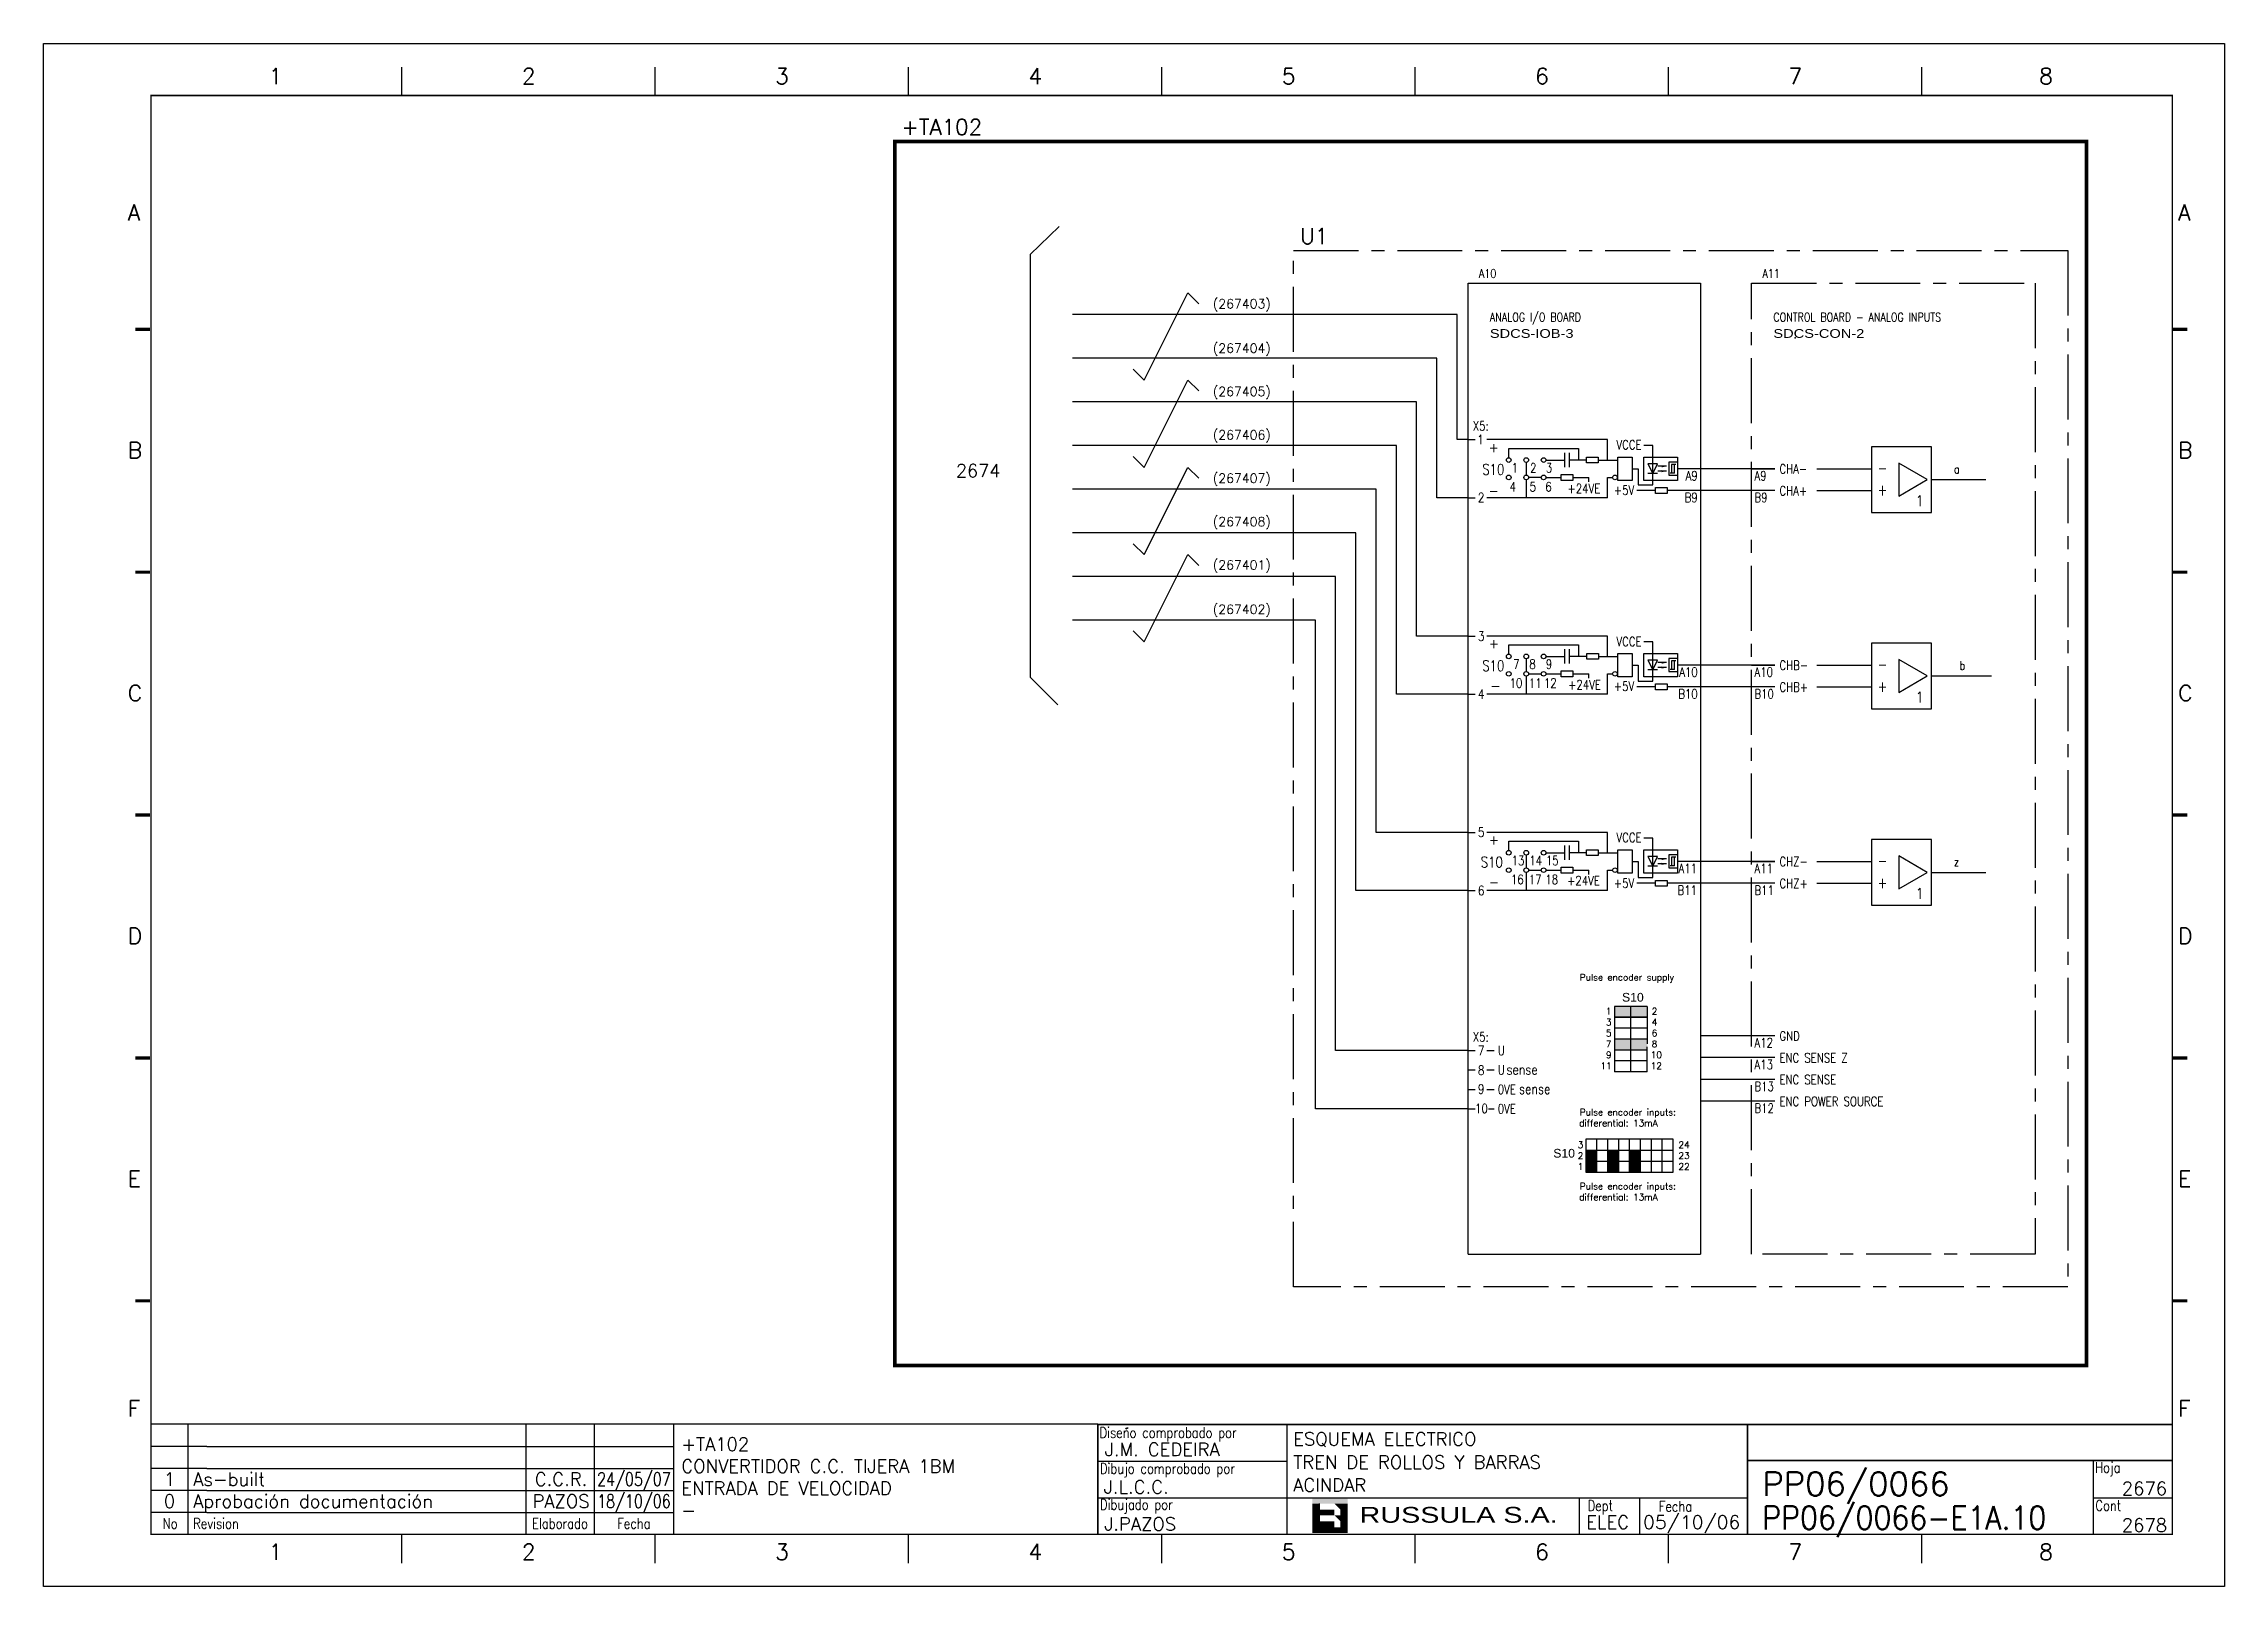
# Model space of a CAD drawing. Extents: x -25 to 1044, y -25744 to 292.
# Drawn here: x 349.7 to 769.7, y -17366.7 to -17069.7 of the extents above; entities that cross this region are included whole.
import ezdxf
from ezdxf.enums import TextEntityAlignment as Align

# ---------------------------------------------------------------- set-up
doc = ezdxf.new("R2010")
doc.units = 0
doc.header["$LTSCALE"] = 10
doc.header["$MEASUREMENT"] = 0
doc.linetypes.add('CENTER', pattern=[2, 1.25, -0.25, 0.25, -0.25])
doc.linetypes.add('DASHDOT', pattern=[1, 0.5, -0.25, 0, -0.25])
for name, color, linetype in [('1', 7, 'CONTINUOUS'), ('10', 5, 'CONTINUOUS'), ('2', 7, 'CONTINUOUS'), ('25', 3, 'CONTINUOUS'), ('25PK', 4, 'CENTER'), ('35', 2, 'CONTINUOUS'), ('DIBUJO', 7, 'CONTINUOUS'), ('NODE', 7, 'CONTINUOUS')]:
    doc.layers.add(name, color=color, linetype=linetype)
doc.styles.add('ABBSTYLE', font='ROMANS.SHX', dxfattribs={"width": 0.8})
doc.styles.add('HELV', font='HELVBLD.SHX', dxfattribs={"width": 1.2})
doc.styles.add('HELVETICA', font='HELV.SHX')
doc.styles.add('LABEL', font='SIMPLEX', dxfattribs={"width": 0.8, "height": 4})
doc.styles.add('ROMANS', font='romans')
doc.styles.get("Standard").update_dxf_attribs({"font": 'simplex'})

msp = doc.modelspace()

# ---------------------------------------------------------------- texts
at = {"layer": '2', "color": 6}
for s, height, p in [('+TA102', 3.024, (514.88, -17087.27)), ('U1', 3.024, (591.68, -17108.27)), ('(267403)', 1.764, (574.86, -17120.66)), ('(267404)', 1.764, (574.86, -17129.2)), ('(267405)', 1.764, (574.86, -17137.54)), ('(267406)', 1.764, (574.86, -17145.89)), ('(267407)', 1.764, (574.86, -17154.24)), ('(267408)', 1.764, (574.86, -17162.59)), ('(267401)', 1.764, (574.86, -17170.93)), ('(267402)', 1.764, (574.86, -17179.48))]:
    msp.add_text(s, height=height, dxfattribs=at).set_placement(p)
at = {"layer": '2', "color": 7}
for s, height, style, p in [('Pulse encoder supply', 1.26, 'ROMANS', (645.53, -17250.07)), ('S10', 1.68, 'HELV', (653.68, -17254.12)), ('differential: 13mA', 1.26, 'ROMANS', (645.42, -17278.13)), ('Pulse encoder inputs:', 1.26, 'ROMANS', (645.53, -17276.03)), ('S10', 1.68, 'HELV', (640.44, -17284.15)), ('differential: 13mA', 1.26, 'ROMANS', (645.42, -17292.38)), ('Pulse encoder inputs:', 1.26, 'ROMANS', (645.53, -17290.28))]:
    msp.add_text(s, height=height, dxfattribs=dict(at, style=style)).set_placement(p)
at = {"layer": '2', "color": 7, "style": 'ROMANS'}
for s, p in [('3', (651.11, -17258.07)), ('1', (651.11, -17255.97)), ('2', (659.93, -17255.97)), ('4', (659.93, -17258.07)), ('5', (651.11, -17260.17)), ('7', (651.11, -17262.27)), ('8', (659.93, -17262.27)), ('6', (659.93, -17260.17)), ('11', (650.6, -17266.47)), ('9', (651.11, -17264.37)), ('10', (660.27, -17264.37)), ('12', (660.27, -17266.47)), ('3', (645.68, -17281.67)), ('24', (665.63, -17281.67)), ('2', (645.68, -17283.77)), ('1', (645.68, -17285.87)), ('23', (665.63, -17283.77)), ('22', (665.63, -17285.87))]:
    msp.add_text(s, height=1.26, dxfattribs=at).set_placement(p, align=Align.MIDDLE)
at = {"layer": '2', "color": 7, "insert": (525.39, -17150.66), "char_height": 2.5, "width": 15.52, "attachment_point": 1, "style": 'ROMANS'}
msp.add_mtext('{\\C1;2674}', dxfattribs=at)
at = {"layer": '25'}
for s, height, style, width, p in [('A10', 1.68, 'ABBSTYLE', 0.8, (626.12, -17114.78)), ('A11', 1.68, 'ABBSTYLE', 0.8, (680.72, -17114.78)), ('ANALOG I/O BOARD', 1.68, 'ABBSTYLE', 0.8, (628.22, -17123.18)), ('CONTROL BOARD - ANALOG INPUTS', 1.68, 'ABBSTYLE', 0.8, (682.82, -17123.18)), ('SDCS-IOB-3', 1.68, 'HELV', 1.2, (628.22, -17126.33)), ('SDCS-CON-2', 1.68, 'HELV', 1.2, (682.82, -17126.33)), ('S10', 2.061, 'ABBSTYLE', 0.8, (626.76, -17152.68)), ('1', 1.79, 'ABBSTYLE', 0.8, (632.42, -17152.25)), ('2', 1.79, 'ABBSTYLE', 0.8, (635.97, -17152.25)), ('3', 1.79, 'ABBSTYLE', 0.8, (639, -17152.25)), ('A9', 1.792, 'ABBSTYLE', 0.8, (679.18, -17153.77)), ('CHA-', 1.792, 'ABBSTYLE', 0.8, (683.99, -17152.46)), ('a', 1.68, 'ABBSTYLE', 0.8, (717.63, -17152.45)), ('4', 1.79, 'ABBSTYLE', 0.8, (632.01, -17155.89)), ('5', 1.79, 'ABBSTYLE', 0.8, (635.88, -17155.89)), ('6', 1.79, 'ABBSTYLE', 0.8, (638.91, -17155.89)), ('+24VE', 1.792, 'ABBSTYLE', 0.8, (643.17, -17156.22)), ('B9', 1.792, 'ABBSTYLE', 0.8, (679.18, -17157.97)), ('CHA+', 1.792, 'ABBSTYLE', 0.8, (683.99, -17156.66)), ('S10', 2.061, 'ABBSTYLE', 0.8, (626.76, -17190.48)), ('7', 1.79, 'ABBSTYLE', 0.8, (632.7, -17190.05)), ('8', 1.79, 'ABBSTYLE', 0.8, (635.82, -17190.05)), ('9', 1.79, 'ABBSTYLE', 0.8, (639, -17190.05)), ('A10', 1.792, 'ABBSTYLE', 0.8, (679.18, -17191.57)), ('CHB-', 1.792, 'ABBSTYLE', 0.8, (683.99, -17190.26)), ('b', 1.68, 'ABBSTYLE', 0.8, (718.68, -17190.25)), ('10', 1.792, 'ABBSTYLE', 0.8, (632.01, -17193.69)), ('11', 1.792, 'ABBSTYLE', 0.8, (635.72, -17193.69)), ('12', 1.792, 'ABBSTYLE', 0.8, (638.63, -17193.69)), ('+24VE', 1.792, 'ABBSTYLE', 0.8, (643.29, -17194)), ('B10', 1.792, 'ABBSTYLE', 0.8, (679.18, -17195.77)), ('CHB+', 1.792, 'ABBSTYLE', 0.8, (683.99, -17194.46)), ('S10', 2.061, 'ABBSTYLE', 0.8, (626.48, -17228.28)), ('13', 1.792, 'ABBSTYLE', 0.8, (632.42, -17227.85)), ('14', 1.792, 'ABBSTYLE', 0.8, (635.82, -17227.85)), ('15', 1.792, 'ABBSTYLE', 0.8, (639, -17227.85)), ('A11', 1.792, 'ABBSTYLE', 0.8, (679.18, -17229.37)), ('CHZ-', 1.792, 'ABBSTYLE', 0.8, (683.99, -17228.06)), ('z', 1.68, 'ABBSTYLE', 0.8, (717.63, -17228.05)), ('16', 1.792, 'ABBSTYLE', 0.8, (632.29, -17231.49)), ('17', 1.792, 'ABBSTYLE', 0.8, (635.72, -17231.49)), ('18', 1.792, 'ABBSTYLE', 0.8, (638.91, -17231.49)), ('+24VE', 1.792, 'ABBSTYLE', 0.8, (643.09, -17231.73)), ('B11', 1.792, 'ABBSTYLE', 0.8, (679.18, -17233.57)), ('CHZ+', 1.792, 'ABBSTYLE', 0.8, (683.99, -17232.26)), ('A12', 1.792, 'ABBSTYLE', 0.8, (679.18, -17262.93)), ('GND', 1.792, 'ABBSTYLE', 0.8, (683.99, -17261.63)), ('U', 1.79, 'ABBSTYLE', 0.8, (629.74, -17264.44)), ('A13', 1.792, 'ABBSTYLE', 0.8, (679.18, -17267.13)), ('ENC SENSE Z', 1.792, 'ABBSTYLE', 0.8, (683.99, -17265.83)), ('0VE', 1.792, 'ABBSTYLE', 0.8, (629.74, -17271.91)), ('U', 1.79, 'ABBSTYLE', 0.8, (629.74, -17268.17)), ('sense', 1.971, 'ABBSTYLE', 0.8, (631.42, -17268.17)), ('B13', 1.792, 'ABBSTYLE', 0.8, (679.18, -17271.33)), ('ENC SENSE', 1.792, 'ABBSTYLE', 0.8, (683.99, -17270.03)), ('0VE', 1.792, 'ABBSTYLE', 0.8, (629.74, -17275.66)), ('sense', 1.971, 'ABBSTYLE', 0.8, (633.85, -17271.91)), ('B12', 1.792, 'ABBSTYLE', 0.8, (679.18, -17275.53)), ('ENC POWER SOURCE', 1.792, 'ABBSTYLE', 0.8, (683.99, -17274.23))]:
    msp.add_text(s, height=height, dxfattribs=dict(at, style=style, width=width)).set_placement(p)
at = {"layer": '25', "style": 'ABBSTYLE', "width": 0.8}
for s, p in [('X5:', (628, -17144.19)), ('VCCE', (657.45, -17147.81)), ('A9', (668.26, -17153.77)), ('+5V', (656.03, -17156.56)), ('B9', (668.26, -17157.97)), ('VCCE', (657.45, -17185.7)), ('A10', (668.26, -17191.57)), ('+5V', (656.03, -17194.31)), ('B10', (668.26, -17195.77)), ('VCCE', (657.45, -17223.41)), ('A11', (668.12, -17229.37)), ('+5V', (656.03, -17232.22)), ('B11', (668.12, -17233.57)), ('X5:', (628, -17261.8))]:
    msp.add_text(s, height=1.792, dxfattribs=at).set_placement(p, align=Align.RIGHT)
for s, height, p in [('1', 1.79, (626.4, -17146.82)), ('2', 1.79, (626.54, -17157.95)), ('3', 1.79, (626.54, -17184.65)), ('4', 1.79, (626.54, -17195.8)), ('5', 1.79, (626.54, -17222.4)), ('6', 1.79, (626.54, -17233.62)), ('7', 1.79, (626.54, -17264.44)), ('8', 1.79, (626.54, -17268.22)), ('9', 1.79, (626.54, -17271.85)), ('10', 1.792, (626.6, -17275.58))]:
    msp.add_text(s, height=height, dxfattribs=at).set_placement(p, align=Align.CENTER)
at = {"layer": '25', "style": 'ABBSTYLE'}
for s, p in [('+', (627.96, -17148.34)), ('-', (627.96, -17156.68)), ('+', (628.02, -17186.08)), ('-', (628.3, -17194.2)), ('+', (628.01, -17223.88)), ('-', (628.01, -17232))]:
    msp.add_text(s, height=1.79, dxfattribs=at).set_placement(p)
at = {"layer": '25', "color": 7, "style": 'ABBSTYLE', "width": 0.8}
for s, p in [('-', (702.93, -17152.45)), ('+', (702.93, -17156.65)), ('1', (710.28, -17158.75)), ('-', (702.93, -17190.25)), ('+', (702.93, -17194.45)), ('1', (710.28, -17196.55)), ('-', (702.93, -17228.05)), ('+', (702.93, -17232.25)), ('1', (710.28, -17234.35))]:
    msp.add_text(s, height=2.1, dxfattribs=at).set_placement(p)

# ---------------------------------------------------------------- blocks, each defined once
blk = doc.blocks.new('NOD', base_point=(237.5, 170))
at = {"layer": 'NODE'}
blk.add_point((237.5, 170), dxfattribs=at)
blk = doc.blocks.new('newcajec')
at = {"layer": '1'}
for p, q in [((179.4, 20.85), (0.13, 20.85)), ((7, 20.85), (7, 0)), ((71, 20.85), (71, 0)), ((84, 20.85), (84, 0.09)), ((99, 20.85), (99, 0)), ((215.2, 20.8), (215.2, 0)), ((10.6, 16.64), (0, 16.64)), ((10.6, 16.64), (99, 16.64)), ((184.64, 20.18), (184.81, 20.01)), ((184.81, 20.01), (185.18, 20.25)), ((10.6, 12.48), (0, 12.48)), ((10.6, 12.48), (99, 12.48)), ((179.4, 13.87), (215.2, 13.87)), ((368, 14.06), (368, 0)), ((10.6, 8.32), (0, 8.32)), ((10.6, 8.32), (99, 8.32)), ((10.6, 4.16), (0, 4.16)), ((10.6, 4.16), (99, 4.16)), ((179.4, 6.93), (267.63, 6.93)), ((267.63, 6.93), (302.5, 6.93)), ((270.63, 6.91), (270.63, 0)), ((282.07, 6.93), (282.07, 0)), ((368, 6.93), (383, 6.93))]:
    blk.add_line(p, q, dxfattribs=at)
for points in [[(47.5, 272.5, 0.3, 0.3, 0), (47.5, 277.91, 0.3, 0.3, 0)], [(95.5, 272.5, 0.3, 0.3, 0), (95.5, 277.91, 0.3, 0.3, 0)], [(143.5, 272.5, 0.3, 0.3, 0), (143.5, 277.91, 0.3, 0.3, 0)], [(191.5, 272.5, 0.3, 0.3, 0), (191.5, 277.91, 0.3, 0.3, 0)], [(239.5, 272.5, 0.3, 0.3, 0), (239.5, 277.91, 0.3, 0.3, 0)], [(287.5, 272.5, 0.3, 0.3, 0), (287.5, 277.91, 0.3, 0.3, 0)], [(335.5, 272.5, 0.3, 0.3, 0), (335.5, 277.91, 0.3, 0.3, 0)], [(-2.99, 228.23, 0.6, 0.6, 0), (-0.18, 228.23, 0.6, 0.6, 0)], [(383.01, 228.23, 0.6, 0.6, 0), (385.82, 228.23, 0.6, 0.6, 0)], [(-2.99, 182.23, 0.6, 0.6, 0), (-0.18, 182.23, 0.6, 0.6, 0)], [(383.01, 182.23, 0.6, 0.6, 0), (385.82, 182.23, 0.6, 0.6, 0)], [(-2.99, 136.23, 0.6, 0.6, 0), (-0.18, 136.23, 0.6, 0.6, 0)], [(383.01, 136.23, 0.6, 0.6, 0), (385.82, 136.23, 0.6, 0.6, 0)], [(-2.99, 90.23, 0.6, 0.6, 0), (-0.18, 90.23, 0.6, 0.6, 0)], [(383.01, 90.23, 0.6, 0.6, 0), (385.82, 90.23, 0.6, 0.6, 0)], [(-2.99, 44.23, 0.6, 0.6, 0), (-0.18, 44.23, 0.6, 0.6, 0)], [(383.01, 44.23, 0.6, 0.6, 0), (385.82, 44.23, 0.6, 0.6, 0)], [(383, 20.8, 0.3, 0.3, 0), (179.4, 20.8, 0.3, 0.3, 0), (179.4, 0, 0.3, 0.3, 0)], [(302.5, 20.8, 0.3, 0.3, 0), (302.5, 0, 0.3, 0.3, 0)], [(302.5, 14, 0.3, 0.3, 0), (383, 14, 0.3, 0.3, 0)], [(47.5, -5.5, 0.3, 0.3, 0), (47.5, -0.09, 0.3, 0.3, 0)], [(95.5, -5.5, 0.3, 0.3, 0), (95.5, -0.09, 0.3, 0.3, 0)], [(143.5, -5.5, 0.3, 0.3, 0), (143.5, -0.09, 0.3, 0.3, 0)], [(191.5, -5.5, 0.3, 0.3, 0), (191.5, -0.09, 0.3, 0.3, 0)], [(239.5, -5.5, 0.3, 0.3, 0), (239.5, -0.09, 0.3, 0.3, 0)], [(287.5, -5.5, 0.3, 0.3, 0), (287.5, -0.09, 0.3, 0.3, 0)], [(335.5, -5.5, 0.3, 0.3, 0), (335.5, -0.09, 0.3, 0.3, 0)]]:
    blk.add_lwpolyline(points, format="xyseb", dxfattribs=at)
at = {"layer": '1', "const_width": 0.3}
blk.add_lwpolyline([(0, 0), (0, 272.5), (383, 272.5), (383, 0)], close=True, dxfattribs=at)
at = {"layer": '2', "color": 14}
for p, q in [((221.42, 4.69), (221.42, 5.81)), ((221.42, 2.47), (221.42, 3.58))]:
    blk.add_line(p, q, dxfattribs=at)
for points in [[(220.05, 5.81), (220.05, 6.92), (226.74, 5.81), (226.74, 6.92)], [(221.42, 2.47), (220.05, 2.47), (221.42, 5.81), (220.05, 5.81)], [(221.42, 4.69), (224.25, 4.69), (221.42, 3.58), (224.25, 3.58)], [(224.25, 5.81), (225.37, 5.81), (225.37, 4.69)], [(225.37, 5.81), (226.74, 5.81), (225.37, 1.35), (226.74, 1.35)], [(224.25, 0.24), (224.25, 2.47), (220.05, 0.24), (220.05, 2.47)], [(224.25, 3.58), (225.37, 3.58), (225.37, 2.47)], [(226.74, 1.35), (226.74, 0.24), (224.25, 1.35), (224.25, 0.24)]]:
    blk.add_solid(points, dxfattribs=at)
at = {"layer": '1', "style": 'ROMANS'}
for s, p in [('1', (22.29, 274.68)), ('2', (70.29, 274.68)), ('3', (118.29, 274.68)), ('4', (166.29, 274.68)), ('5', (214.29, 274.68)), ('6', (262.29, 274.68)), ('7', (310.29, 274.68)), ('8', (357.79, 274.68)), ('A', (-4.37, 248.84)), ('A', (384.13, 248.84)), ('B', (-4.37, 203.84)), ('B', (384.13, 203.84)), ('C', (-4.37, 157.84)), ('C', (384.13, 157.84)), ('D', (-4.37, 111.84)), ('D', (384.13, 111.84)), ('E', (-4.37, 65.84)), ('E', (384.13, 65.84)), ('F', (-4.37, 22.34)), ('F', (384.13, 22.34)), ('1', (22.29, -4.82)), ('2', (70.29, -4.82)), ('3', (118.29, -4.82)), ('4', (166.29, -4.82)), ('5', (214.29, -4.82)), ('6', (262.29, -4.82)), ('7', (310.29, -4.82)), ('8', (357.79, -4.82))]:
    blk.add_text(s, height=3, dxfattribs=at).set_placement(p)
at = {"layer": '1', "style": 'LABEL', "width": 0.8}
for s, p in [('Diseno comprobado por', (179.73, 18.27)), ('Dibujo comprobado por', (179.81, 11.47)), ('Hoja', (368.38, 11.66)), ('Dibujado por', (179.83, 4.64)), ('Fecha', (285.71, 4.3)), ('Cont', (368.43, 4.46)), ('No', (2.23, 1.05)), ('Revision', (8, 1.05))]:
    blk.add_text(s, height=2, dxfattribs=at).set_placement(p)
for s, p in [('Dept', (274.61, 4.44)), ('Elaborado', (77.5, 1.05)), ('Fecha', (91.5, 1.05))]:
    blk.add_text(s, height=2, dxfattribs=at).set_placement(p, align=Align.CENTER)
at = {"layer": '10', "style": 'ROMANS'}
for tag, p in [('REV41', (3.5, 18.74)), ('REV43', (77.7, 18.74)), ('REV31', (3.5, 14.58)), ('REV33', (77.7, 14.58)), ('REV21', (3.5, 10.42)), ('REV23', (77.7, 10.42)), ('REV11', (3.5, 6.27)), ('REV13', (77.7, 6.27))]:
    blk.add_attdef(tag, text='', height=2.5, dxfattribs=at).set_placement(p, align=Align.MIDDLE)
for tag, p, height in [('REV42', (8, 17.49), 2.5), ('SHEETNAME1', (100.5, 15.83), 2.5), ('DESIGNCHECK', (180.74, 14.83), 2.5), ('DOCUMENTTYPE', (216.43, 16.8), 2.5), ('NOTA', (305.32, 15.8), 3), ('REV32', (8, 13.33), 2.5), ('SHEETNAME2', (100.5, 11.67), 2.5), ('OBJECT', (216.43, 12.4), 2.5), ('REV22', (8, 9.17), 2.5), ('SHEETNAME3', (100.5, 7.51), 2.5), ('DRAWINGCHECK', (180.53, 7.71), 2.5), ('CUSTOMER', (216.43, 8.08), 2.5), ('ORDER', (305.32, 7.3), 4.5), ('REV12', (8, 5.01), 2.5), ('SHEETNAME4', (100.5, 3.35), 2.5), ('DOCUMENT_ID', (305.32, 0.93), 4.4), ('USER', (180.63, 0.71), 2.5), ('DEPARTMENT', (271.93, 1.05), 2.5)]:
    blk.add_attdef(tag, p, '', height=height, dxfattribs=at)
for tag, width, p, p2 in [('REV44', 1.221199, (84.53, 17.49), (98.48, 17.49)), ('REV34', 1.221199, (84.53, 13.33), (98.48, 13.33)), ('REV24', 1.221199, (84.53, 9.17), (98.48, 9.17)), ('REV14', 1.221199, (84.53, 5.01), (98.48, 5.01)), ('CREATED2', 7.039915, (282.71, 1.05), (301.14, 1.05))]:
    blk.add_attdef(tag, text='', height=2.5, dxfattribs=dict(at, width=width)).set_placement(p, p2, align=Align.FIT)
for tag, p in [('SHEET', (382, 7.43)), ('NEXTSHEET', (382, 0.5))]:
    blk.add_attdef(tag, text='', height=2.5, dxfattribs=at).set_placement(p, align=Align.RIGHT)
at = {"layer": 'DIBUJO', "color": 14, "style": 'HELVETICA', "width": 1.3}
blk.add_text('RUSSULA S.A.', height=3, dxfattribs=at).set_placement((229, 2.19))

# ---------------------------------------------------------------- linework, layer by layer
at = {"layer": '2', "color": 7}
for p, q in [((545.25, -17104.9), (539.68, -17110.26)), ((539.68, -17110.26), (539.68, -17191.64)), ((561.65, -17134.46), (570.05, -17117.66)), ((570.05, -17117.66), (572.15, -17119.76)), ((621.92, -17121.86), (547.82, -17121.86)), ((621.92, -17145.93), (621.92, -17121.86)), ((618.02, -17130.26), (547.82, -17130.26)), ((618.02, -17157.13), (618.02, -17130.26)), ((559.55, -17132.36), (561.65, -17134.46)), ((561.65, -17151.26), (570.05, -17134.46)), ((570.05, -17134.46), (572.15, -17136.56)), ((614.12, -17138.66), (547.82, -17138.66)), ((614.12, -17183.73), (614.12, -17138.66)), ((610.22, -17147.06), (547.82, -17147.06)), ((610.22, -17194.93), (610.22, -17147.06)), ((624.02, -17145.93), (621.92, -17145.93)), ((559.55, -17149.16), (561.65, -17151.26)), ((561.65, -17168.06), (570.05, -17151.26)), ((570.05, -17151.26), (572.15, -17153.36)), ((691.22, -17151.53), (701.72, -17151.53)), ((606.32, -17155.46), (547.82, -17155.46)), ((606.32, -17221.53), (606.32, -17155.46)), ((691.22, -17155.73), (701.72, -17155.73)), ((624.02, -17157.13), (618.02, -17157.13)), ((602.42, -17163.86), (547.82, -17163.86)), ((602.42, -17232.73), (602.42, -17163.86)), ((559.55, -17165.96), (561.65, -17168.06)), ((561.65, -17184.86), (570.05, -17168.06)), ((570.05, -17168.06), (572.15, -17170.16)), ((598.52, -17172.26), (547.82, -17172.26)), ((598.52, -17263.54), (598.52, -17172.26)), ((594.62, -17180.66), (547.82, -17180.66)), ((594.62, -17274.74), (594.62, -17180.66)), ((559.55, -17182.76), (561.65, -17184.86)), ((624.02, -17183.73), (614.12, -17183.73)), ((691.22, -17189.33), (701.72, -17189.33)), ((539.68, -17191.64), (545.04, -17197)), ((691.22, -17193.53), (701.72, -17193.53)), ((624.02, -17194.93), (610.22, -17194.93)), ((624.02, -17221.53), (606.32, -17221.53)), ((691.22, -17227.13), (701.72, -17227.13)), ((691.22, -17231.33), (701.72, -17231.33)), ((624.02, -17232.73), (602.42, -17232.73)), ((652.22, -17255.04), (652.22, -17267.64)), ((658.52, -17255.04), (652.22, -17255.04)), ((658.52, -17255.04), (652.22, -17255.04)), ((652.22, -17257.14), (658.52, -17257.14)), ((658.52, -17257.14), (652.22, -17257.14)), ((655.37, -17267.64), (655.37, -17255.04)), ((658.52, -17255.04), (658.52, -17262.25)), ((658.52, -17259.24), (652.22, -17259.24)), ((658.52, -17261.34), (652.22, -17261.34)), ((624.02, -17263.54), (598.52, -17263.54)), ((658.52, -17263.44), (652.22, -17263.44)), ((658.52, -17265.54), (652.22, -17265.54)), ((658.52, -17267.64), (658.52, -17262.8)), ((658.52, -17267.64), (652.22, -17267.64)), ((624.02, -17274.74), (594.62, -17274.74)), ((663.53, -17280.62), (646.73, -17280.62)), ((646.73, -17280.62), (646.73, -17286.92)), ((646.73, -17282.72), (663.53, -17282.72)), ((648.83, -17286.92), (648.83, -17280.62)), ((650.93, -17286.92), (650.93, -17280.62)), ((653.03, -17286.92), (653.03, -17280.62)), ((655.13, -17286.92), (655.13, -17280.62)), ((657.23, -17286.92), (657.23, -17280.62)), ((659.33, -17286.92), (659.33, -17280.62)), ((661.43, -17286.92), (661.43, -17280.62)), ((663.53, -17286.92), (663.53, -17280.62)), ((646.73, -17284.82), (663.53, -17284.82)), ((646.73, -17286.92), (663.53, -17286.92))]:
    msp.add_line(p, q, dxfattribs=at)
at = {"layer": '2', "color": 3, "linetype": 'DASHDOT'}
msp.add_lwpolyline([(513.62, -17088.53, 0.706, 0.706, 0), (743.12, -17088.53, 0.706, 0.706, 0), (743.12, -17324.15, 0.706, 0.706, 0), (513.62, -17324.15, 0.706, 0.706, 0), (513.62, -17088.53, 0.706, 0.706, 0)], format="xyseb", dxfattribs=at)
at = {"layer": '2', "color": 7}
for points in [[(652.22, -17257.14), (658.52, -17257.14), (652.22, -17255.04), (658.52, -17255.04)], [(652.22, -17263.44), (658.52, -17263.44), (652.22, -17261.34), (658.52, -17261.34)], [(646.73, -17282.72), (646.73, -17286.92), (648.83, -17282.72), (648.83, -17286.92)], [(650.93, -17282.72), (650.93, -17286.92), (653.03, -17282.72), (653.03, -17286.92)], [(655.13, -17282.72), (655.13, -17286.92), (657.23, -17282.72), (657.23, -17286.92)]]:
    msp.add_solid(points, dxfattribs=at)
at = {"layer": '25'}
for p, q in [((624.02, -17302.73), (624.02, -17115.83)), ((624.02, -17115.83), (668.82, -17115.83)), ((668.82, -17115.83), (668.82, -17302.73)), ((624.02, -17145.93), (625.42, -17145.93)), ((650.9, -17145.93), (627.66, -17145.93)), ((631.86, -17147.61), (645.3, -17147.61)), ((631.86, -17149.4), (631.86, -17147.61)), ((642.64, -17151.25), (642.64, -17148.45)), ((643.48, -17148.45), (643.48, -17151.25)), ((645.3, -17147.61), (645.3, -17149.85)), ((650.9, -17149.85), (650.9, -17145.93)), ((659.58, -17147.05), (657.9, -17147.05)), ((659.58, -17154.61), (659.58, -17147.05)), ((635.22, -17150.3), (635.22, -17152.76)), ((639.03, -17149.85), (642.64, -17149.85)), ((641.94, -17152.65), (644.18, -17152.65)), ((641.94, -17153.77), (641.94, -17152.65)), ((646.84, -17149.85), (643.48, -17149.85)), ((644.18, -17152.65), (644.18, -17153.77)), ((646.84, -17149.29), (649.08, -17149.29)), ((646.84, -17150.41), (646.84, -17149.29)), ((649.08, -17150.41), (646.84, -17150.41)), ((649.08, -17149.29), (649.08, -17150.41)), ((649.08, -17149.85), (650.9, -17149.85)), ((650.9, -17149.85), (652.86, -17149.85)), ((652.86, -17153.77), (652.86, -17149.29)), ((652.86, -17149.29), (655.66, -17149.29)), ((655.66, -17149.29), (655.66, -17153.77)), ((655.66, -17151.53), (656.78, -17151.53)), ((656.78, -17151.53), (656.78, -17154.61)), ((657.9, -17149.29), (664.34, -17149.29)), ((657.9, -17153.77), (657.9, -17149.29)), ((658.64, -17150.59), (659.58, -17152.46)), ((660.51, -17150.59), (658.64, -17150.59)), ((660.51, -17152.46), (658.64, -17152.46)), ((659.58, -17152.46), (660.51, -17150.59)), ((662.27, -17151.06), (660.58, -17151.06)), ((662.27, -17151.99), (660.58, -17151.99)), ((662.66, -17150.27), (662.66, -17152.79)), ((664.34, -17150.27), (662.66, -17150.27)), ((662.66, -17152.79), (664.34, -17152.79)), ((663.78, -17152.37), (662.94, -17152.37)), ((663.22, -17150.69), (663.22, -17152.37)), ((664.06, -17150.69), (663.22, -17150.69)), ((663.78, -17152.37), (663.78, -17150.69)), ((664.34, -17149.29), (664.34, -17153.77)), ((683.1, -17151.53), (664.34, -17151.53)), ((678.62, -17151.53), (683.1, -17151.53)), ((635.22, -17153.66), (635.22, -17157.13)), ((639.03, -17153.21), (641.94, -17153.21)), ((644.18, -17153.77), (641.94, -17153.77)), ((644.18, -17153.21), (647.26, -17153.21)), ((647.26, -17154.05), (647.26, -17153.21)), ((650.9, -17153.21), (651.87, -17153.21)), ((650.9, -17157.13), (650.9, -17153.21)), ((655.66, -17153.77), (652.86, -17153.77)), ((660.14, -17155.73), (656.5, -17155.73)), ((656.78, -17154.61), (659.58, -17154.61)), ((664.34, -17153.77), (657.9, -17153.77)), ((660.14, -17155.17), (662.38, -17155.17)), ((660.14, -17156.29), (660.14, -17155.17)), ((662.38, -17156.29), (660.14, -17156.29)), ((662.38, -17155.17), (662.38, -17156.29)), ((683.1, -17155.73), (662.38, -17155.73)), ((624.02, -17157.13), (625.42, -17157.13)), ((650.9, -17157.13), (627.66, -17157.13)), ((624.02, -17183.73), (625.42, -17183.73)), ((650.9, -17183.73), (627.66, -17183.73)), ((631.86, -17185.41), (645.3, -17185.41)), ((631.86, -17187.2), (631.86, -17185.41)), ((642.64, -17189.05), (642.64, -17186.25)), ((643.48, -17186.25), (643.48, -17189.05)), ((645.3, -17185.41), (645.3, -17187.65)), ((650.9, -17187.65), (650.9, -17183.73)), ((659.58, -17184.85), (657.9, -17184.85)), ((659.58, -17192.41), (659.58, -17184.85)), ((635.22, -17188.1), (635.22, -17190.56)), ((639.03, -17187.65), (642.64, -17187.65)), ((641.94, -17190.45), (644.18, -17190.45)), ((641.94, -17191.57), (641.94, -17190.45)), ((646.92, -17187.65), (643.48, -17187.65)), ((644.18, -17190.45), (644.18, -17191.57)), ((646.92, -17188.21), (646.92, -17187.09)), ((646.92, -17187.09), (649.16, -17187.09)), ((649.16, -17188.21), (646.92, -17188.21)), ((649.16, -17187.09), (649.16, -17188.21)), ((649.16, -17187.65), (650.9, -17187.65)), ((650.9, -17187.65), (652.86, -17187.65)), ((652.86, -17187.09), (655.66, -17187.09)), ((652.86, -17191.57), (652.86, -17187.09)), ((655.66, -17187.09), (655.66, -17191.57)), ((655.66, -17189.33), (656.78, -17189.33)), ((656.78, -17189.33), (656.78, -17192.41)), ((657.9, -17187.09), (664.34, -17187.09)), ((657.9, -17191.57), (657.9, -17187.09)), ((660.51, -17188.39), (658.64, -17188.39)), ((658.64, -17188.39), (659.58, -17190.26)), ((660.51, -17190.26), (658.64, -17190.26)), ((659.58, -17190.26), (660.51, -17188.39)), ((662.27, -17188.86), (660.58, -17188.86)), ((662.27, -17189.79), (660.58, -17189.79)), ((664.34, -17188.07), (662.66, -17188.07)), ((662.66, -17188.07), (662.66, -17190.59)), ((662.66, -17190.59), (664.34, -17190.59)), ((663.78, -17190.17), (662.94, -17190.17)), ((664.06, -17188.49), (663.22, -17188.49)), ((663.22, -17188.49), (663.22, -17190.17)), ((663.78, -17190.17), (663.78, -17188.49)), ((664.34, -17187.09), (664.34, -17191.57)), ((683.1, -17189.33), (664.34, -17189.33)), ((678.62, -17189.33), (683.1, -17189.33)), ((635.22, -17191.31), (635.22, -17194.93)), ((639.03, -17191.01), (641.94, -17191.01)), ((644.18, -17191.57), (641.94, -17191.57)), ((644.18, -17191.01), (647.26, -17191.01)), ((647.26, -17191.85), (647.26, -17191.01)), ((650.9, -17194.93), (650.9, -17191.01)), ((650.9, -17191.01), (651.87, -17191.01)), ((655.66, -17191.57), (652.86, -17191.57)), ((660.14, -17193.53), (656.5, -17193.53)), ((656.78, -17192.41), (659.58, -17192.41)), ((664.34, -17191.57), (657.9, -17191.57)), ((660.14, -17192.97), (662.38, -17192.97)), ((660.14, -17194.09), (660.14, -17192.97)), ((662.38, -17194.09), (660.14, -17194.09)), ((662.38, -17192.97), (662.38, -17194.09)), ((683.1, -17193.53), (662.38, -17193.53)), ((624.02, -17194.93), (625.42, -17194.93)), ((650.9, -17194.93), (627.66, -17194.93)), ((624.02, -17221.53), (625.42, -17221.53)), ((650.9, -17221.53), (627.66, -17221.53)), ((631.86, -17223.21), (645.3, -17223.21)), ((631.86, -17225), (631.86, -17223.21)), ((642.64, -17226.85), (642.64, -17224.05)), ((643.48, -17224.05), (643.48, -17226.85)), ((645.3, -17223.21), (645.3, -17225.45)), ((650.9, -17225.45), (650.9, -17221.53)), ((659.58, -17222.65), (657.9, -17222.65)), ((659.58, -17230.21), (659.58, -17222.65)), ((635.22, -17225.9), (635.22, -17228.36)), ((639.03, -17225.45), (642.64, -17225.45)), ((641.94, -17228.25), (644.18, -17228.25)), ((641.94, -17229.37), (641.94, -17228.25)), ((646.84, -17225.45), (643.48, -17225.45)), ((644.18, -17228.25), (644.18, -17229.37)), ((646.84, -17226.01), (646.84, -17224.89)), ((646.84, -17224.89), (649.08, -17224.89)), ((649.08, -17226.01), (646.84, -17226.01)), ((649.08, -17224.89), (649.08, -17226.01)), ((649.08, -17225.45), (650.9, -17225.45)), ((650.9, -17225.45), (652.86, -17225.45)), ((652.86, -17229.37), (652.86, -17224.89)), ((652.86, -17224.89), (655.66, -17224.89)), ((655.66, -17224.89), (655.66, -17229.37)), ((655.66, -17227.13), (656.78, -17227.13)), ((656.78, -17227.13), (656.78, -17230.21)), ((657.9, -17229.37), (657.9, -17224.89)), ((657.9, -17224.89), (664.34, -17224.89)), ((658.64, -17226.19), (659.58, -17228.06)), ((660.51, -17226.19), (658.64, -17226.19)), ((660.51, -17228.06), (658.64, -17228.06)), ((659.58, -17228.06), (660.51, -17226.19)), ((662.27, -17226.66), (660.58, -17226.66)), ((662.27, -17227.59), (660.58, -17227.59)), ((664.34, -17225.87), (662.66, -17225.87)), ((662.66, -17225.87), (662.66, -17228.39)), ((662.66, -17228.39), (664.34, -17228.39)), ((663.78, -17227.97), (662.94, -17227.97)), ((663.22, -17226.29), (663.22, -17227.97)), ((664.06, -17226.29), (663.22, -17226.29)), ((663.78, -17227.97), (663.78, -17226.29)), ((664.34, -17224.89), (664.34, -17229.37)), ((683.1, -17227.13), (664.34, -17227.13)), ((678.62, -17227.13), (683.1, -17227.13)), ((635.22, -17229.26), (635.22, -17232.73)), ((639.03, -17228.81), (641.94, -17228.81)), ((644.18, -17229.37), (641.94, -17229.37)), ((644.18, -17228.81), (647.26, -17228.81)), ((647.26, -17229.65), (647.26, -17228.81)), ((650.9, -17232.73), (650.9, -17228.81)), ((650.9, -17228.81), (651.87, -17228.81)), ((655.66, -17229.37), (652.86, -17229.37)), ((660.14, -17231.33), (656.5, -17231.33)), ((656.78, -17230.21), (659.58, -17230.21)), ((664.34, -17229.37), (657.9, -17229.37)), ((660.14, -17231.89), (660.14, -17230.77)), ((660.14, -17230.77), (662.38, -17230.77)), ((662.38, -17231.89), (660.14, -17231.89)), ((662.38, -17230.77), (662.38, -17231.89)), ((683.1, -17231.33), (662.38, -17231.33)), ((624.02, -17232.73), (625.42, -17232.73)), ((650.9, -17232.73), (627.66, -17232.73)), ((683.1, -17260.69), (668.82, -17260.69)), ((624.02, -17263.54), (625.42, -17263.54)), ((627.66, -17263.54), (629.06, -17263.54)), ((683.1, -17264.89), (668.82, -17264.89)), ((624.02, -17267.27), (625.42, -17267.27)), ((627.66, -17267.27), (629.06, -17267.27)), ((683.1, -17269.09), (668.82, -17269.09)), ((624.02, -17271.01), (625.42, -17271.01)), ((627.66, -17271.01), (629.06, -17271.01)), ((683.1, -17273.29), (668.82, -17273.29)), ((624.02, -17274.74), (625.42, -17274.74)), ((627.94, -17274.74), (629.06, -17274.74)), ((624.02, -17302.73), (668.82, -17302.73))]:
    msp.add_line(p, q, dxfattribs=at)
for centre in [(631.86, -17149.85), (631.86, -17153.21), (635.22, -17149.85), (635.22, -17153.21), (638.58, -17149.85), (638.58, -17153.21), (652.32, -17153.21), (631.86, -17187.65), (631.86, -17191.01), (635.22, -17187.65), (635.22, -17191.01), (638.58, -17187.65), (638.58, -17191.01), (652.32, -17191.01), (631.86, -17225.45), (631.86, -17228.81), (635.22, -17225.45), (635.22, -17228.81), (638.58, -17225.45), (638.58, -17228.81), (652.32, -17228.81)]:
    msp.add_circle(centre, 0.448, dxfattribs=at)
for points in [[(661.31, -17151.27), (661.31, -17150.85), (662.27, -17151.06)], [(661.31, -17151.79), (661.31, -17152.2), (662.27, -17151.99)], [(661.31, -17189.07), (661.31, -17188.65), (662.27, -17188.86)], [(661.31, -17189.59), (661.31, -17190), (662.27, -17189.79)], [(661.31, -17226.87), (661.31, -17226.45), (662.27, -17226.66)], [(661.31, -17227.39), (661.31, -17227.8), (662.27, -17227.59)]]:
    msp.add_solid(points, dxfattribs=at)
at = {"layer": '25PK'}
for p, q in [((590.42, -17309.03), (590.42, -17109.53)), ((590.42, -17109.53), (739.52, -17109.53)), ((739.52, -17109.53), (739.52, -17309.03)), ((678.62, -17302.73), (678.62, -17115.83)), ((678.62, -17115.83), (733.22, -17115.83)), ((733.22, -17115.83), (733.22, -17302.73)), ((733.22, -17302.73), (678.62, -17302.73)), ((739.52, -17309.03), (590.42, -17309.03))]:
    msp.add_line(p, q, dxfattribs=at)
at = {"layer": '35', "color": 7}
for p, q in [((701.72, -17147.33), (701.72, -17159.93)), ((713.27, -17147.33), (701.72, -17147.33)), ((713.27, -17159.93), (713.27, -17147.33)), ((713.27, -17153.63), (723.77, -17153.63)), ((701.72, -17159.93), (713.27, -17159.93)), ((701.72, -17185.13), (701.72, -17197.73)), ((713.27, -17185.13), (701.72, -17185.13)), ((713.27, -17197.73), (713.27, -17185.13)), ((713.27, -17191.43), (724.82, -17191.43)), ((701.72, -17197.73), (713.27, -17197.73)), ((701.72, -17222.93), (701.72, -17235.53)), ((713.27, -17222.93), (701.72, -17222.93)), ((713.27, -17235.53), (713.27, -17222.93)), ((713.27, -17229.23), (723.77, -17229.23)), ((701.72, -17235.53), (713.27, -17235.53))]:
    msp.add_line(p, q, dxfattribs=at)
at = {"layer": '35'}
for p, q in [((638.02, -17153.21), (635.78, -17153.21)), ((635.78, -17191.01), (638.02, -17191.01)), ((635.78, -17228.81), (638.02, -17228.81))]:
    msp.add_line(p, q, dxfattribs=at)
at = {"layer": '35', "color": 7}
for points in [[(706.97, -17150.48), (706.97, -17156.78), (712.42, -17153.63)], [(706.97, -17188.28), (706.97, -17194.58), (712.42, -17191.43)], [(706.97, -17226.08), (706.97, -17232.38), (712.42, -17229.23)]]:
    msp.add_lwpolyline(points, close=True, dxfattribs=at)
at = {"layer": 'DIBUJO'}
msp.add_lwpolyline([(349.69, -17069.69), (769.69, -17069.69), (769.69, -17366.69), (349.69, -17366.69), (349.69, -17069.69)], dxfattribs=at)

# ---------------------------------------------------------------- block references
at = {"layer": '2', "color": 7}
ref = msp.add_blockref('newcajec', (370.36, -17356.67), dxfattribs=dict(at, xscale=1.016442892079965, yscale=1.016442892079965, zscale=1.016442892079965))
ref.add_attrib('REV24', '24/05/07', dxfattribs={"layer": '10', "height": 2.541, "style": 'ROMANS', "width": 0.728168}).set_placement((456.28, -17347.34), (470.46, -17347.34), align=Align.FIT)
ref.add_attrib('SHEETNAME3', 'ENTRADA DE VELOCIDAD ', (472.51, -17349.04), dxfattribs={"layer": '10', "height": 2.5411, "style": 'ROMANS'})
ref.add_attrib('SHEETNAME2', 'CONVERTIDOR C.C. TIJERA 1BM', (472.51, -17344.81), dxfattribs={"layer": '10', "height": 2.5411, "style": 'ROMANS'})
ref.add_attrib('SHEETNAME1', '+TA102', (472.51, -17340.59), dxfattribs={"layer": '10', "height": 2.541, "style": 'ROMANS'})
ref.add_attrib('USER', 'J.PAZOS', (553.97, -17355.95), dxfattribs={"layer": '10', "height": 2.541, "style": 'ROMANS'})
ref.add_attrib('DRAWINGCHECK', 'J.L.C.C.', (553.86, -17348.83), dxfattribs={"layer": '10', "height": 2.541, "style": 'ROMANS'})
ref.add_attrib('DESIGNCHECK', 'J.M. CEDEIRA', (554.07, -17341.59), dxfattribs={"layer": '10', "height": 2.5411, "style": 'ROMANS'})
ref.add_attrib('REV22', 'As-built', (378.49, -17347.34), dxfattribs={"layer": '10', "height": 2.541, "style": 'ROMANS'})
ref.add_attrib('REV12', 'Aprobación documentación', (378.49, -17351.57), dxfattribs={"layer": '10', "height": 2.5411, "style": 'ROMANS'})
ref.add_attrib('REV21', '1', dxfattribs={"layer": '10', "height": 2.54, "style": 'ROMANS'}).set_placement((373.92, -17346.07), align=Align.MIDDLE)
ref.add_attrib('REV11', '0', dxfattribs={"layer": '10', "height": 2.54, "style": 'ROMANS'}).set_placement((373.92, -17350.3), align=Align.MIDDLE)
ref.add_attrib('SHEETNAME4', '-', (472.51, -17353.27), dxfattribs={"layer": '10', "height": 2.54, "style": 'ROMANS'})
ref.add_attrib('REV14', '18/10/06', dxfattribs={"layer": '10', "height": 2.541, "style": 'ROMANS', "width": 0.728168}).set_placement((456.28, -17351.57), (470.46, -17351.57), align=Align.FIT)
ref.add_attrib('REV23', 'C.C.R.', dxfattribs={"layer": '10', "height": 2.541, "style": 'ROMANS'}).set_placement((449.34, -17346.07), align=Align.MIDDLE)
ref.add_attrib('REV13', 'PAZOS', dxfattribs={"layer": '10', "height": 2.541, "style": 'ROMANS'}).set_placement((449.34, -17350.3), align=Align.MIDDLE)
ref.add_attrib('DOCUMENT_ID', 'PP06/0066-E1A.10', (680.71, -17355.72), dxfattribs={"layer": '10', "height": 4.4723, "style": 'ROMANS', "width": 0.9})
ref.add_attrib('ORDER', 'PP06/0066', (680.71, -17349.25), dxfattribs={"layer": '10', "height": 4.574, "style": 'ROMANS'})
ref.add_attrib('CUSTOMER', 'ACINDAR', (590.35, -17348.45), dxfattribs={"layer": '10', "height": 2.541, "style": 'ROMANS'})
ref.add_attrib('OBJECT', 'TREN DE ROLLOS Y BARRAS', (590.35, -17344.06), dxfattribs={"layer": '10', "height": 2.5411, "style": 'ROMANS'})
ref.add_attrib('DOCUMENTTYPE', 'ESQUEMA ELECTRICO', (590.35, -17339.59), dxfattribs={"layer": '10', "height": 2.5411, "style": 'ROMANS'})
ref.add_attrib('CREATED2', '05/10/06', dxfattribs={"layer": '10', "height": 2.541, "style": 'ROMANS', "width": 0.961976}).set_placement((657.72, -17355.61), (676.46, -17355.61), align=Align.FIT)
ref.add_attrib('DEPARTMENT', 'ELEC', (646.76, -17355.61), dxfattribs={"layer": '10', "height": 2.541, "style": 'ROMANS'})
ref.add_attrib('NEXTSHEET', '2678', dxfattribs={"layer": '10', "height": 2.541, "style": 'ROMANS'}).set_placement((758.64, -17356.16), align=Align.RIGHT)
ref.add_attrib('SHEET', '2676', dxfattribs={"layer": '10', "height": 2.541, "style": 'ROMANS'}).set_placement((758.64, -17349.11), align=Align.RIGHT)
at = {"layer": '2', "xscale": 0.839999999999975, "yscale": 0.839999999999975, "zscale": 0.839999999999975, "rotation": 90}
msp.add_blockref('NOD', (687.02, -17126.33), dxfattribs=at)

msp.set_redraw_order([(e.dxf.handle, doc.entitydb.next_handle()) for e in msp.query("TEXT MTEXT ATTDEF DIMENSION ARC_DIMENSION")])  # texts and dimensions are drawn at this point

doc.saveas('drawing.dxf')
